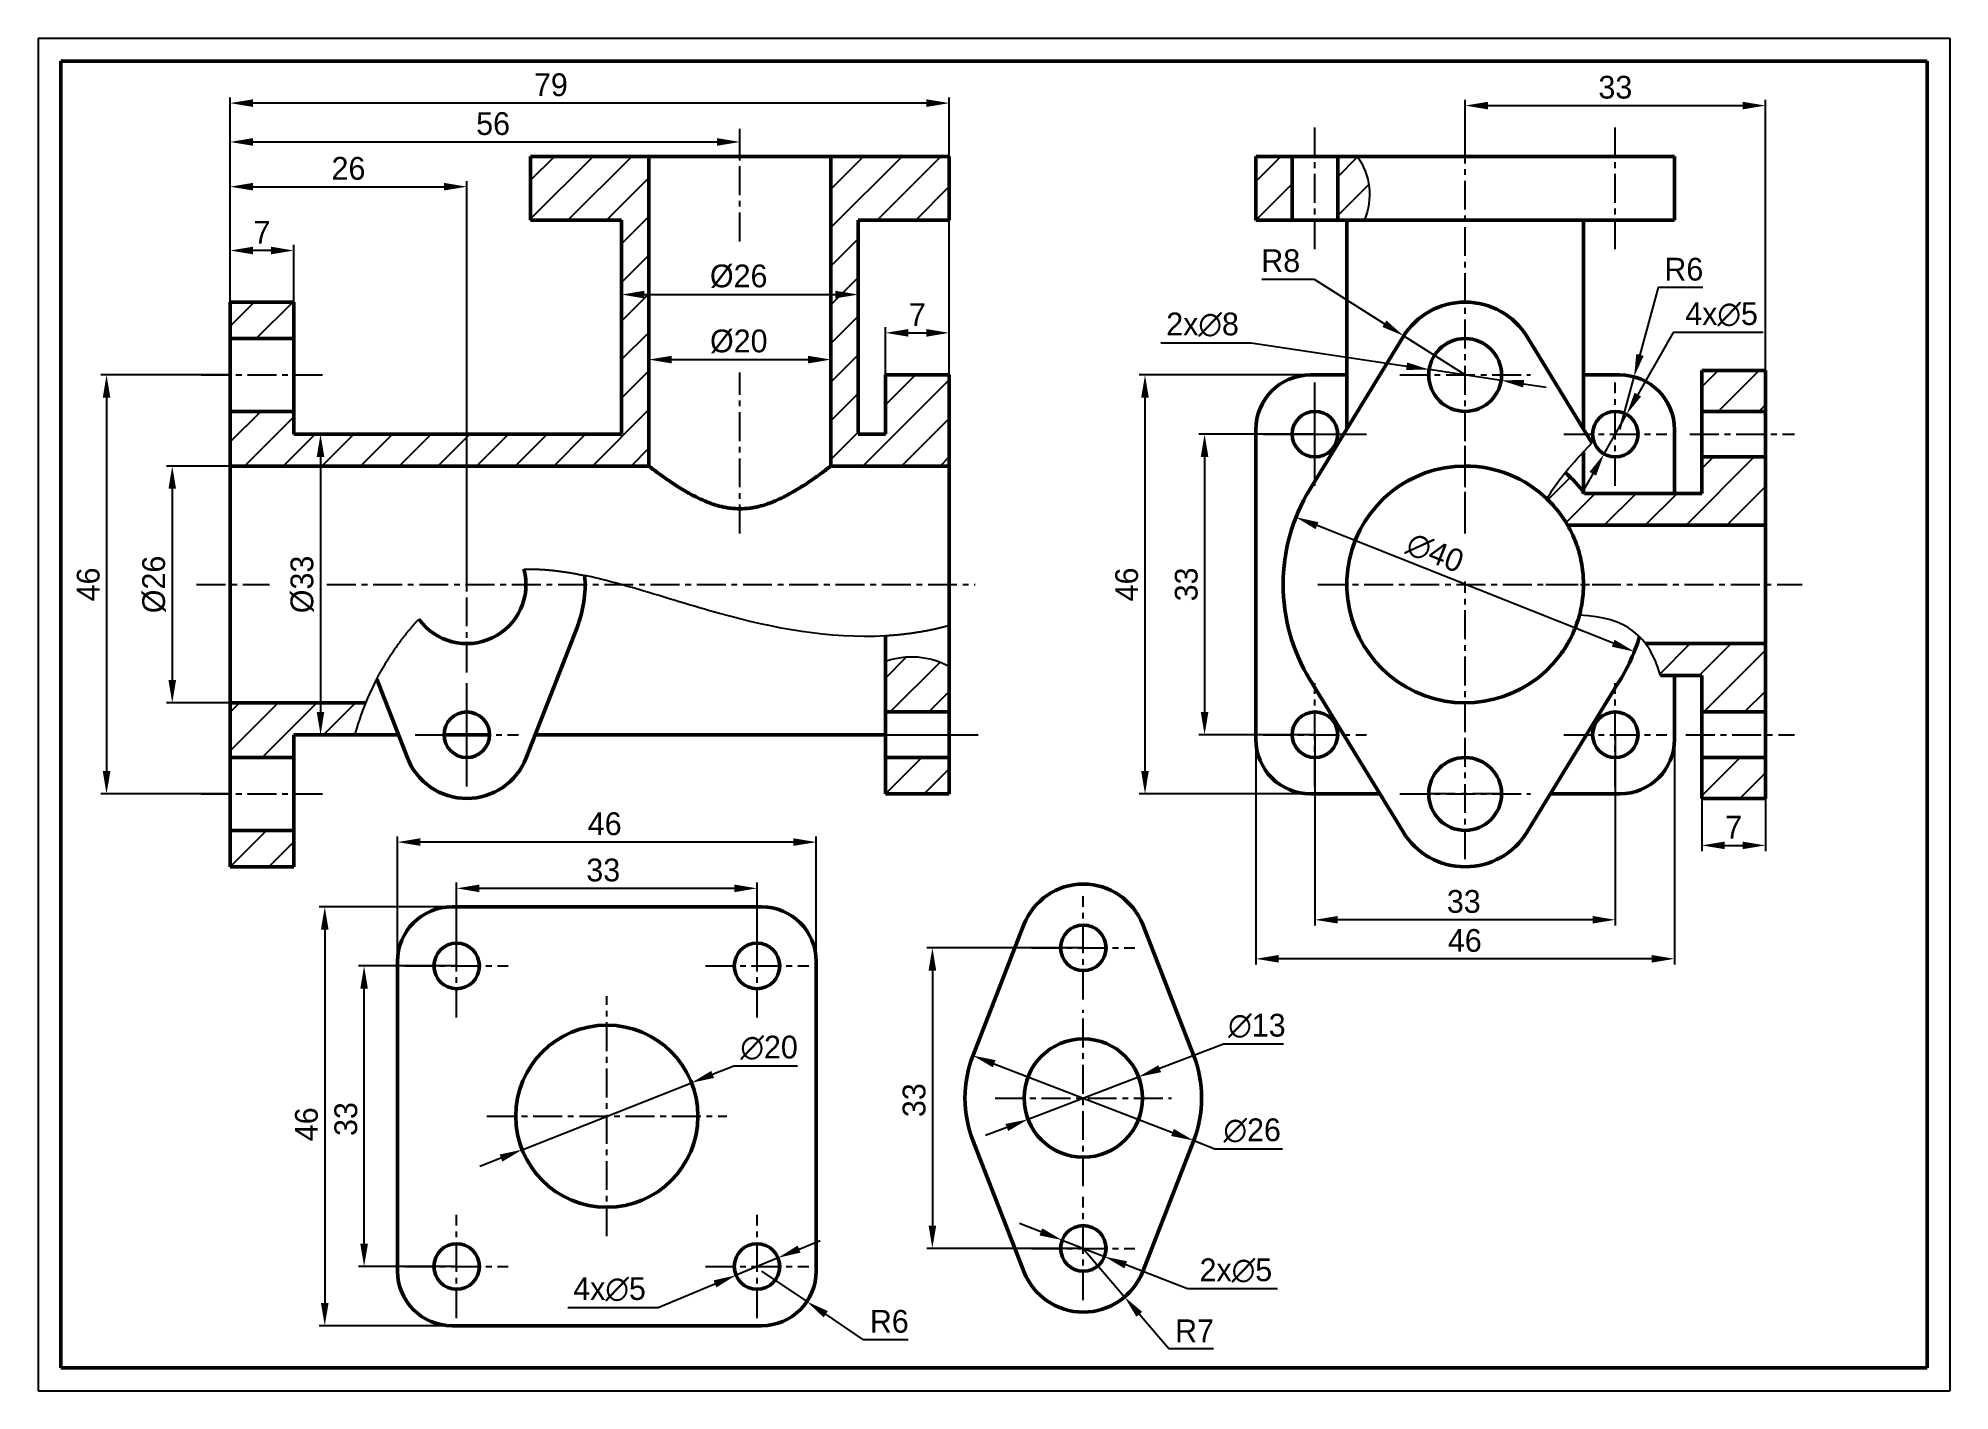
# Model space of a CAD drawing. Header units: millimetres. Extents: x 976 to 1396, y 403 to 700.
import ezdxf

# ---------------------------------------------------------------- set-up
doc = ezdxf.new("R2010")
doc.units = ezdxf.units.MM
doc.linetypes.add('CENTER', pattern=[50.8, 31.75, -6.35, 6.35, -6.35])
for name, color, linetype in [('中心线', 1, 'CENTER'), ('尺寸标注', 6, 'Continuous'), ('细实线', 7, 'Continuous')]:
    doc.layers.add(name, color=color, linetype=linetype)
doc.layers.add('粗实线', color=7, linetype='Continuous', lineweight=50)
doc.dimstyles.new('ISO-25', dxfattribs={"dimtxt": 5, "dimasz": 5, "dimexe": 1.25, "dimexo": 0, "dimgap": 1.5, "dimtad": 1, "dimtoh": 1, "dimlfac": 0.5, "dimtxsty": 'Standard', "dimcen": 2.5, "dimadec": 0, "dimazin": 0, "dimtfac": 1, "dimtmove": 0, "dimatfit": 3, "dimfxl": 0, "dimarcsym": 0})
doc.dimstyles.new('ISO-25$3', dxfattribs={"dimtxt": 5, "dimasz": 5, "dimexe": 1.25, "dimexo": 0, "dimgap": 1.5, "dimtad": 1, "dimtoh": 1, "dimlfac": 0.5, "dimtxsty": 'Standard', "dimcen": 2.5, "dimadec": 0, "dimazin": 0, "dimtfac": 1, "dimtmove": 1, "dimatfit": 2, "dimfxl": 0, "dimarcsym": 0})

msp = doc.modelspace()

# ---------------------------------------------------------------- blocks, each defined once
blk = doc.blocks.new('HATCH5')
at = {"color": 251}
for p, q in [((269.78, 266.23), (275.3, 271.75)), ((287.78, 267.25), (292.16, 271.62)), ((269.78, 257.75), (277.78, 265.74)), ((287.78, 258.77), (294.59, 265.58))]:
    blk.add_line(p, q, dxfattribs=at)
blk = doc.blocks.new('HATCH3')
at = {"color": 251}
for p, q in [((110.42, 266.49), (115.68, 271.75)), ((110.42, 258.01), (124.17, 271.75)), ((118.65, 257.75), (132.66, 271.75)), ((176.42, 264.58), (183.6, 271.75)), ((176.42, 256.1), (192.09, 271.75)), ((186.57, 257.75), (200.58, 271.75)), ((127.14, 257.75), (136.42, 267.02)), ((195.06, 257.75), (202.42, 265.11)), ((130.42, 252.55), (136.42, 258.54)), ((176.42, 247.62), (182.42, 253.61)), ((130.42, 244.07), (136.42, 250.06)), ((176.42, 239.13), (182.42, 245.13)), ((44.42, 234.48), (49.69, 239.75)), ((50.18, 231.75), (58.18, 239.75)), ((130.42, 235.59), (136.42, 241.58)), ((176.42, 230.65), (182.42, 236.65)), ((130.42, 227.11), (136.42, 233.1)), ((176.42, 222.17), (182.42, 228.17)), ((130.42, 218.62), (136.42, 224.62)), ((183.45, 203.75), (202.42, 222.7)), ((188.42, 217.2), (194.98, 223.75)), ((176.42, 213.69), (182.42, 219.69)), ((44.42, 209.04), (51.14, 215.75)), ((47.62, 203.75), (58.42, 214.54)), ((124.02, 203.75), (136.42, 216.14)), ((191.94, 203.75), (202.42, 214.22)), ((56.11, 203.75), (63.11, 210.75)), ((64.6, 203.75), (71.6, 210.75)), ((73.09, 203.75), (80.09, 210.75)), ((81.57, 203.75), (88.58, 210.75)), ((90.06, 203.75), (97.07, 210.75)), ((98.55, 203.75), (105.56, 210.75)), ((107.04, 203.75), (114.05, 210.75)), ((115.53, 203.75), (122.54, 210.75)), ((176.42, 205.21), (182.42, 211.2)), ((132.51, 203.75), (136.42, 207.66)), ((200.43, 203.75), (202.42, 205.74)), ((44.42, 149.67), (46.5, 151.75)), ((44.42, 141.19), (54.99, 151.75)), ((51.47, 139.75), (63.48, 151.75)), ((64.96, 144.75), (71.97, 151.75)), ((44.42, 115.75), (52.43, 123.75)), ((52.91, 115.75), (58.42, 121.25))]:
    blk.add_line(p, q, dxfattribs=at)
blk = doc.blocks.new('HATCH1')
at = {"color": 251}
for p, q in [((188.42, 157.19), (193.07, 161.84)), ((189.46, 149.75), (200.43, 160.71)), ((197.95, 149.75), (202.42, 154.21)), ((188.42, 131.75), (196.43, 139.75)), ((196.91, 131.75), (202.42, 137.25))]:
    blk.add_line(p, q, dxfattribs=at)
blk = doc.blocks.new('*D6')
at = {"layer": 'Defpoints', "color": 0}
for p in [(1055.26, 523.43), (1055.26, 497.23), (1147.26, 497.23)]:
    blk.add_point(p, dxfattribs=at)
at = {"layer": '尺寸标注', "color": 0, "lineweight": -2}
for p, q in [((1055.26, 497.23), (1055.26, 524.68)), ((1142.26, 523.43), (1060.26, 523.43)), ((1147.26, 497.23), (1147.26, 524.68))]:
    blk.add_line(p, q, dxfattribs=at)
at = {"layer": '尺寸标注', "color": 0}
for points in [[(1060.26, 524.27), (1060.26, 522.6), (1055.26, 523.43)], [(1142.26, 524.27), (1142.26, 522.6), (1147.26, 523.43)]]:
    blk.add_solid(points, dxfattribs=at)
at = {"layer": '尺寸标注', "color": 0, "insert": (1100.79, 527.43), "char_height": 5, "attachment_point": 5}
blk.add_mtext('46', dxfattribs=at)
blk = doc.blocks.new('*D7')
at = {"layer": 'Defpoints', "color": 0}
for p in [(1134.26, 513.28), (1068.26, 496.23), (1134.26, 496.23)]:
    blk.add_point(p, dxfattribs=at)
at = {"layer": '尺寸标注', "color": 0, "lineweight": -2}
for p, q in [((1068.26, 496.23), (1068.26, 514.53)), ((1073.26, 513.28), (1129.26, 513.28)), ((1134.26, 496.23), (1134.26, 514.53))]:
    blk.add_line(p, q, dxfattribs=at)
at = {"layer": '尺寸标注', "color": 0}
for points in [[(1073.26, 514.11), (1073.26, 512.44), (1068.26, 513.28)], [(1129.26, 514.11), (1129.26, 512.44), (1134.26, 513.28)]]:
    blk.add_solid(points, dxfattribs=at)
at = {"layer": '尺寸标注', "color": 0, "insert": (1100.47, 517.28), "char_height": 5, "attachment_point": 5}
blk.add_mtext('33', dxfattribs=at)
blk = doc.blocks.new('*D8')
at = {"layer": 'Defpoints', "color": 0}
for p in [(1047.93, 496.23), (1068.26, 496.23), (1068.26, 430.23)]:
    blk.add_point(p, dxfattribs=at)
at = {"layer": '尺寸标注', "color": 0, "lineweight": -2}
for p, q in [((1068.26, 496.23), (1046.68, 496.23)), ((1047.93, 435.23), (1047.93, 491.23)), ((1068.26, 430.23), (1046.68, 430.23))]:
    blk.add_line(p, q, dxfattribs=at)
at = {"layer": '尺寸标注', "color": 0}
for points in [[(1047.09, 491.23), (1048.76, 491.23), (1047.93, 496.23)], [(1047.09, 435.23), (1048.76, 435.23), (1047.93, 430.23)]]:
    blk.add_solid(points, dxfattribs=at)
at = {"layer": '尺寸标注', "color": 0, "insert": (1043.93, 462.61), "char_height": 5, "attachment_point": 5, "rotation": 90}
blk.add_mtext('33', dxfattribs=at)
blk = doc.blocks.new('*D9')
at = {"layer": 'Defpoints', "color": 0}
for p in [(1067.26, 509.23), (1039.28, 417.23), (1067.26, 417.23)]:
    blk.add_point(p, dxfattribs=at)
at = {"layer": '尺寸标注', "color": 0, "lineweight": -2}
for p, q in [((1067.26, 509.23), (1038.03, 509.23)), ((1039.28, 504.23), (1039.28, 422.23)), ((1067.26, 417.23), (1038.03, 417.23))]:
    blk.add_line(p, q, dxfattribs=at)
at = {"layer": '尺寸标注', "color": 0}
for points in [[(1038.44, 504.23), (1040.11, 504.23), (1039.28, 509.23)], [(1038.44, 422.23), (1040.11, 422.23), (1039.28, 417.23)]]:
    blk.add_solid(points, dxfattribs=at)
at = {"layer": '尺寸标注', "color": 0, "insert": (1035.28, 461.46), "char_height": 5, "attachment_point": 5, "rotation": 90}
blk.add_mtext('46', dxfattribs=at)
blk = doc.blocks.new('*D10')
at = {"layer": 'Defpoints', "color": 0}
for p in [(1205.95, 500.22), (1172.79, 434.22), (1205.95, 434.22)]:
    blk.add_point(p, dxfattribs=at)
at = {"layer": '尺寸标注', "color": 0, "lineweight": -2}
for p, q in [((1205.95, 500.22), (1171.54, 500.22)), ((1172.79, 495.22), (1172.79, 439.22)), ((1205.95, 434.22), (1171.54, 434.22))]:
    blk.add_line(p, q, dxfattribs=at)
at = {"layer": '尺寸标注', "color": 0}
for points in [[(1171.95, 495.22), (1173.62, 495.22), (1172.79, 500.22)], [(1171.95, 439.22), (1173.62, 439.22), (1172.79, 434.22)]]:
    blk.add_solid(points, dxfattribs=at)
at = {"layer": '尺寸标注', "color": 0, "insert": (1168.79, 466.76), "char_height": 5, "attachment_point": 5, "rotation": 90}
blk.add_mtext('33', dxfattribs=at)
blk = doc.blocks.new('*D11')
at = {"layer": 'Defpoints', "color": 0}
for p in [(1018.49, 626.01), (991.33, 534.01), (1018.49, 534.01)]:
    blk.add_point(p, dxfattribs=at)
at = {"layer": '尺寸标注', "color": 0, "lineweight": -2}
for p, q in [((1018.49, 626.01), (990.08, 626.01)), ((991.33, 621.01), (991.33, 539.01)), ((1018.49, 534.01), (990.08, 534.01))]:
    blk.add_line(p, q, dxfattribs=at)
at = {"layer": '尺寸标注', "color": 0}
for points in [[(990.5, 621.01), (992.17, 621.01), (991.33, 626.01)], [(990.5, 539.01), (992.17, 539.01), (991.33, 534.01)]]:
    blk.add_solid(points, dxfattribs=at)
at = {"layer": '尺寸标注', "color": 0, "insert": (987.33, 580.01), "char_height": 5, "attachment_point": 5, "rotation": 90}
blk.add_mtext('46', dxfattribs=at)
blk = doc.blocks.new('*D12')
at = {"layer": 'Defpoints', "color": 0}
for p in [(1256.84, 547.01), (1322.84, 547.01), (1256.84, 506.37)]:
    blk.add_point(p, dxfattribs=at)
at = {"layer": '尺寸标注', "color": 0, "lineweight": -2}
for p, q in [((1256.84, 547.01), (1256.84, 505.12)), ((1322.84, 547.01), (1322.84, 505.12)), ((1317.84, 506.37), (1261.84, 506.37))]:
    blk.add_line(p, q, dxfattribs=at)
at = {"layer": '尺寸标注', "color": 0}
for points in [[(1261.84, 507.21), (1261.84, 505.54), (1256.84, 506.37)], [(1317.84, 507.21), (1317.84, 505.54), (1322.84, 506.37)]]:
    blk.add_solid(points, dxfattribs=at)
at = {"layer": '尺寸标注', "color": 0, "insert": (1289.54, 510.37), "char_height": 5, "attachment_point": 5}
blk.add_mtext('33', dxfattribs=at)
blk = doc.blocks.new('*D13')
at = {"layer": 'Defpoints', "color": 0}
for p in [(1243.84, 546.01), (1335.84, 546.01), (1243.84, 497.8)]:
    blk.add_point(p, dxfattribs=at)
at = {"layer": '尺寸标注', "color": 0, "lineweight": -2}
for p, q in [((1243.84, 546.01), (1243.84, 496.55)), ((1335.84, 546.01), (1335.84, 496.55)), ((1330.84, 497.8), (1248.84, 497.8))]:
    blk.add_line(p, q, dxfattribs=at)
at = {"layer": '尺寸标注', "color": 0}
for points in [[(1248.84, 498.64), (1248.84, 496.97), (1243.84, 497.8)], [(1330.84, 498.64), (1330.84, 496.97), (1335.84, 497.8)]]:
    blk.add_solid(points, dxfattribs=at)
at = {"layer": '尺寸标注', "color": 0, "insert": (1289.77, 501.8), "char_height": 5, "attachment_point": 5}
blk.add_mtext('46', dxfattribs=at)
blk = doc.blocks.new('*D14')
at = {"layer": 'Defpoints', "color": 0}
for p in [(1256.84, 613.01), (1232.59, 547.01), (1256.84, 547.01)]:
    blk.add_point(p, dxfattribs=at)
at = {"layer": '尺寸标注', "color": 0, "lineweight": -2}
for p, q in [((1256.84, 613.01), (1231.34, 613.01)), ((1232.59, 608.01), (1232.59, 552.01)), ((1256.84, 547.01), (1231.34, 547.01))]:
    blk.add_line(p, q, dxfattribs=at)
at = {"layer": '尺寸标注', "color": 0}
for points in [[(1231.76, 608.01), (1233.43, 608.01), (1232.59, 613.01)], [(1231.76, 552.01), (1233.43, 552.01), (1232.59, 547.01)]]:
    blk.add_solid(points, dxfattribs=at)
at = {"layer": '尺寸标注', "color": 0, "insert": (1228.59, 580.01), "char_height": 5, "attachment_point": 5, "rotation": 90}
blk.add_mtext('33', dxfattribs=at)
blk = doc.blocks.new('*D15')
at = {"layer": 'Defpoints', "color": 0}
for p in [(1255.84, 626.01), (1219.5, 534.01), (1256.84, 534.01)]:
    blk.add_point(p, dxfattribs=at)
at = {"layer": '尺寸标注', "color": 0, "lineweight": -2}
for p, q in [((1255.84, 626.01), (1218.25, 626.01)), ((1219.5, 621.01), (1219.5, 539.01)), ((1256.84, 534.01), (1218.25, 534.01))]:
    blk.add_line(p, q, dxfattribs=at)
at = {"layer": '尺寸标注', "color": 0}
for points in [[(1218.66, 621.01), (1220.33, 621.01), (1219.5, 626.01)], [(1218.66, 539.01), (1220.33, 539.01), (1219.5, 534.01)]]:
    blk.add_solid(points, dxfattribs=at)
at = {"layer": '尺寸标注', "color": 0, "insert": (1215.5, 580.01), "char_height": 5, "attachment_point": 5, "rotation": 90}
blk.add_mtext('46', dxfattribs=at)
blk = doc.blocks.new('*D16')
at = {"layer": 'Defpoints', "color": 0}
for p in [(1205.95, 434.22), (1215.01, 423.55)]:
    blk.add_point(p, dxfattribs=at)
at = {"layer": '尺寸标注', "color": 0, "lineweight": -2}
for p, q in [((1205.95, 434.22), (1215.01, 423.55)), ((1224.72, 412.12), (1218.25, 419.74)), ((1234.55, 412.12), (1224.72, 412.12))]:
    blk.add_line(p, q, dxfattribs=at)
at = {"layer": '尺寸标注', "color": 0}
blk.add_solid([(1218.88, 420.28), (1217.61, 419.2), (1215.01, 423.55)], dxfattribs=at)
at = {"layer": '尺寸标注', "color": 0, "insert": (1230.39, 416.12), "char_height": 5, "attachment_point": 5}
blk.add_mtext('R7', dxfattribs=at)
blk = doc.blocks.new('*D19')
at = {"layer": 'Defpoints', "color": 0}
for p in [(1326.96, 625.6), (1323.84, 614.01)]:
    blk.add_point(p, dxfattribs=at)
at = {"layer": '尺寸标注', "color": 0, "lineweight": -2}
for p, q in [((1332.23, 645.21), (1328.25, 630.43)), ((1342.06, 645.21), (1332.23, 645.21)), ((1323.84, 614.01), (1326.96, 625.6))]:
    blk.add_line(p, q, dxfattribs=at)
at = {"layer": '尺寸标注', "color": 0}
blk.add_solid([(1327.45, 630.65), (1329.06, 630.21), (1326.96, 625.6)], dxfattribs=at)
at = {"layer": '尺寸标注', "color": 0, "insert": (1337.89, 649.21), "char_height": 5, "attachment_point": 5}
blk.add_mtext('R6', dxfattribs=at)
blk = doc.blocks.new('*D22')
at = {"layer": 'Defpoints', "color": 0}
for p in [(1218.08, 471.88), (1193.81, 462.56)]:
    blk.add_point(p, dxfattribs=at)
at = {"layer": '尺寸标注', "color": 0, "lineweight": -2}
for p, q in [((1236.75, 479.06), (1222.75, 473.68)), ((1249.91, 479.06), (1236.75, 479.06)), ((1193.81, 462.56), (1218.08, 471.88)), ((1189.15, 460.76), (1184.48, 458.97))]:
    blk.add_line(p, q, dxfattribs=at)
at = {"layer": '尺寸标注', "color": 0}
for points in [[(1222.45, 474.45), (1223.05, 472.9), (1218.08, 471.88)], [(1188.85, 461.54), (1189.44, 459.98), (1193.81, 462.56)]]:
    blk.add_solid(points, dxfattribs=at)
at = {"layer": '尺寸标注', "color": 0, "insert": (1244.08, 483.06), "char_height": 5, "attachment_point": 5}
blk.add_mtext('∅13', dxfattribs=at)
blk = doc.blocks.new('*D24')
at = {"layer": 'Defpoints', "color": 0}
for p in [(1119.86, 470.58), (1082.65, 455.89)]:
    blk.add_point(p, dxfattribs=at)
at = {"layer": '尺寸标注', "color": 0, "lineweight": -2}
for p, q in [((1082.65, 455.89), (1119.86, 470.58)), ((1129.16, 474.26), (1124.51, 472.42)), ((1143.16, 474.26), (1129.16, 474.26)), ((1078, 454.05), (1073.35, 452.21))]:
    blk.add_line(p, q, dxfattribs=at)
at = {"layer": '尺寸标注', "color": 0}
for points in [[(1124.2, 473.2), (1124.81, 471.65), (1119.86, 470.58)], [(1077.7, 454.82), (1078.31, 453.27), (1082.65, 455.89)]]:
    blk.add_solid(points, dxfattribs=at)
at = {"layer": '尺寸标注', "color": 0, "insert": (1136.91, 478.26), "char_height": 5, "attachment_point": 5}
blk.add_mtext('∅20', dxfattribs=at)
blk = doc.blocks.new('*D27')
at = {"layer": 'Defpoints', "color": 0}
for p in [(1018.49, 606.01), (1005.77, 554.01), (1018.49, 554.01)]:
    blk.add_point(p, dxfattribs=at)
at = {"layer": '尺寸标注', "color": 0, "lineweight": -2}
for p, q in [((1018.49, 606.01), (1004.52, 606.01)), ((1005.77, 601.01), (1005.77, 559.01)), ((1018.49, 554.01), (1004.52, 554.01))]:
    blk.add_line(p, q, dxfattribs=at)
at = {"layer": '尺寸标注', "color": 0}
for points in [[(1004.94, 601.01), (1006.6, 601.01), (1005.77, 606.01)], [(1004.94, 559.01), (1006.6, 559.01), (1005.77, 554.01)]]:
    blk.add_solid(points, dxfattribs=at)
at = {"layer": '尺寸标注', "color": 0, "insert": (1001.77, 580.01), "char_height": 5, "attachment_point": 5, "rotation": 90}
blk.add_mtext('%%c26', dxfattribs=at)
blk = doc.blocks.new('*D28')
at = {"layer": 'Defpoints', "color": 0}
for p in [(1110.49, 629.2), (1150.49, 629.39), (1150.49, 627.95)]:
    blk.add_point(p, dxfattribs=at)
at = {"layer": '尺寸标注', "color": 0, "lineweight": -2}
for p, q in [((1110.49, 629.2), (1110.49, 630.64)), ((1150.49, 627.95), (1150.49, 630.64)), ((1115.49, 629.39), (1145.49, 629.39))]:
    blk.add_line(p, q, dxfattribs=at)
at = {"layer": '尺寸标注', "color": 0}
for points in [[(1115.49, 630.22), (1115.49, 628.55), (1110.49, 629.39)], [(1145.49, 630.22), (1145.49, 628.55), (1150.49, 629.39)]]:
    blk.add_solid(points, dxfattribs=at)
at = {"layer": '尺寸标注', "color": 0, "insert": (1130.25, 633.39), "char_height": 5, "attachment_point": 5}
blk.add_mtext('%%c20', dxfattribs=at)
blk = doc.blocks.new('*D29')
at = {"layer": 'Defpoints', "color": 0}
for p in [(1104.49, 643.67), (1156.49, 643.67), (1156.49, 643.67)]:
    blk.add_point(p, dxfattribs=at)
at = {"layer": '尺寸标注', "color": 0, "lineweight": -2}
for p, q in [((1104.49, 643.67), (1104.49, 644.92)), ((1109.49, 643.67), (1151.49, 643.67)), ((1156.49, 643.67), (1156.49, 644.92))]:
    blk.add_line(p, q, dxfattribs=at)
at = {"layer": '尺寸标注', "color": 0}
for points in [[(1109.49, 644.5), (1109.49, 642.83), (1104.49, 643.67)], [(1151.49, 644.5), (1151.49, 642.83), (1156.49, 643.67)]]:
    blk.add_solid(points, dxfattribs=at)
at = {"layer": '尺寸标注', "color": 0, "insert": (1130.23, 647.67), "char_height": 5, "attachment_point": 5}
blk.add_mtext('%%c26', dxfattribs=at)
blk = doc.blocks.new('*D30')
at = {"layer": 'Defpoints', "color": 0}
for p in [(1038.35, 613.01), (1038.35, 547.01), (1038.35, 547.01)]:
    blk.add_point(p, dxfattribs=at)
at = {"layer": '尺寸标注', "color": 0, "lineweight": -2}
for p, q in [((1038.35, 613.01), (1037.1, 613.01)), ((1038.35, 608.01), (1038.35, 552.01)), ((1038.35, 547.01), (1037.1, 547.01))]:
    blk.add_line(p, q, dxfattribs=at)
at = {"layer": '尺寸标注', "color": 0}
for points in [[(1037.51, 608.01), (1039.18, 608.01), (1038.35, 613.01)], [(1037.51, 552.01), (1039.18, 552.01), (1038.35, 547.01)]]:
    blk.add_solid(points, dxfattribs=at)
at = {"layer": '尺寸标注', "color": 0, "insert": (1034.35, 580.01), "char_height": 5, "attachment_point": 5, "rotation": 90}
blk.add_mtext('%%c33', dxfattribs=at)
blk = doc.blocks.new('*D31')
at = {"layer": 'Defpoints', "color": 0}
for p in [(1018.49, 685.71), (1018.49, 642.01), (1176.49, 626.01)]:
    blk.add_point(p, dxfattribs=at)
at = {"layer": '尺寸标注', "color": 0, "lineweight": -2}
for p, q in [((1018.49, 642.01), (1018.49, 686.96)), ((1171.49, 685.71), (1023.49, 685.71)), ((1176.49, 626.01), (1176.49, 686.96))]:
    blk.add_line(p, q, dxfattribs=at)
at = {"layer": '尺寸标注', "color": 0}
for points in [[(1023.49, 686.54), (1023.49, 684.87), (1018.49, 685.71)], [(1171.49, 686.54), (1171.49, 684.87), (1176.49, 685.71)]]:
    blk.add_solid(points, dxfattribs=at)
at = {"layer": '尺寸标注', "color": 0, "insert": (1088.97, 689.71), "char_height": 5, "attachment_point": 5}
blk.add_mtext('79', dxfattribs=at)
blk = doc.blocks.new('*D33')
at = {"layer": 'Defpoints', "color": 0}
for p in [(1130.49, 677.18), (1130.49, 674.01), (1018.49, 642.01)]:
    blk.add_point(p, dxfattribs=at)
at = {"layer": '尺寸标注', "color": 0, "lineweight": -2}
for p, q in [((1018.49, 642.01), (1018.49, 678.43)), ((1023.49, 677.18), (1125.49, 677.18)), ((1130.49, 674.01), (1130.49, 678.43))]:
    blk.add_line(p, q, dxfattribs=at)
at = {"layer": '尺寸标注', "color": 0}
for points in [[(1023.49, 678.02), (1023.49, 676.35), (1018.49, 677.18)], [(1125.49, 678.02), (1125.49, 676.35), (1130.49, 677.18)]]:
    blk.add_solid(points, dxfattribs=at)
at = {"layer": '尺寸标注', "color": 0, "insert": (1076.27, 681.18), "char_height": 5, "attachment_point": 5}
blk.add_mtext('56', dxfattribs=at)
blk = doc.blocks.new('*D36')
at = {"layer": 'Defpoints', "color": 0}
for p in [(1281.93, 627.2), (1297.75, 624.83)]:
    blk.add_point(p, dxfattribs=at)
at = {"layer": '尺寸标注', "color": 0, "lineweight": -2}
for p, q in [((1222.98, 633.05), (1242.81, 633.05)), ((1242.81, 633.05), (1276.99, 627.94)), ((1297.75, 624.83), (1281.93, 627.2)), ((1302.7, 624.09), (1307.64, 623.35))]:
    blk.add_line(p, q, dxfattribs=at)
at = {"layer": '尺寸标注', "color": 0}
for points in [[(1277.11, 628.76), (1276.86, 627.11), (1281.93, 627.2)], [(1302.82, 624.91), (1302.58, 623.27), (1297.75, 624.83)]]:
    blk.add_solid(points, dxfattribs=at)
at = {"layer": '尺寸标注', "color": 0, "insert": (1232.15, 637.05), "char_height": 5, "attachment_point": 5}
blk.add_mtext('2x∅8', dxfattribs=at)
blk = doc.blocks.new('*D37')
at = {"layer": 'Defpoints', "color": 0}
for p in [(1276.33, 634.59), (1289.84, 626.01)]:
    blk.add_point(p, dxfattribs=at)
at = {"layer": '尺寸标注', "color": 0, "lineweight": -2}
for p, q in [((1245.16, 647.07), (1256.66, 647.07)), ((1256.66, 647.07), (1272.11, 637.27)), ((1289.84, 626.01), (1276.33, 634.59))]:
    blk.add_line(p, q, dxfattribs=at)
at = {"layer": '尺寸标注', "color": 0}
blk.add_solid([(1272.56, 637.97), (1271.66, 636.56), (1276.33, 634.59)], dxfattribs=at)
at = {"layer": '尺寸标注', "color": 0, "insert": (1249.33, 651.07), "char_height": 5, "attachment_point": 5}
blk.add_mtext('R8', dxfattribs=at)
blk = doc.blocks.new('*D38')
at = {"layer": 'Defpoints', "color": 0}
for p in [(1325.31, 617.36), (1320.37, 608.67)]:
    blk.add_point(p, dxfattribs=at)
at = {"layer": '尺寸标注', "color": 0, "lineweight": -2}
for p, q in [((1335.53, 635.31), (1327.79, 621.7)), ((1355.36, 635.31), (1335.53, 635.31)), ((1320.37, 608.67), (1325.31, 617.36)), ((1317.9, 604.32), (1315.42, 599.98))]:
    blk.add_line(p, q, dxfattribs=at)
at = {"layer": '尺寸标注', "color": 0}
for points in [[(1327.06, 622.12), (1328.51, 621.29), (1325.31, 617.36)], [(1317.17, 604.73), (1318.62, 603.91), (1320.37, 608.67)]]:
    blk.add_solid(points, dxfattribs=at)
at = {"layer": '尺寸标注', "color": 0, "insert": (1346.19, 639.31), "char_height": 5, "attachment_point": 5}
blk.add_mtext('4x∅5', dxfattribs=at)
blk = doc.blocks.new('*D40')
at = {"layer": 'Defpoints', "color": 0}
for p in [(1252.66, 594.76), (1327.02, 565.26)]:
    blk.add_point(p, dxfattribs=at)
at = {"layer": '尺寸标注', "color": 0, "lineweight": -2}
blk.add_line((1322.38, 567.11), (1257.31, 592.92), dxfattribs=at)
at = {"layer": '尺寸标注', "color": 0}
for points in [[(1257.62, 593.69), (1257, 592.14), (1252.66, 594.76)], [(1322.68, 567.88), (1322.07, 566.33), (1327.02, 565.26)]]:
    blk.add_solid(points, dxfattribs=at)
at = {"layer": '尺寸标注', "color": 0, "insert": (1283.22, 586.94), "char_height": 5, "attachment_point": 5, "rotation": 338.3624}
blk.add_mtext('∅40', dxfattribs=at)
blk = doc.blocks.new('*D41')
at = {"layer": 'Defpoints', "color": 0}
for p in [(1181.68, 476.56), (1230.21, 457.88)]:
    blk.add_point(p, dxfattribs=at)
at = {"layer": '尺寸标注', "color": 0, "lineweight": -2}
for p, q in [((1186.35, 474.76), (1225.55, 459.68)), ((1230.21, 457.88), (1234.88, 456.09)), ((1234.88, 456.09), (1249.71, 456.09))]:
    blk.add_line(p, q, dxfattribs=at)
at = {"layer": '尺寸标注', "color": 0}
for points in [[(1186.65, 475.54), (1186.05, 473.98), (1181.68, 476.56)], [(1225.85, 460.46), (1225.25, 458.9), (1230.21, 457.88)]]:
    blk.add_solid(points, dxfattribs=at)
at = {"layer": '尺寸标注', "color": 0, "insert": (1243.05, 460.09), "char_height": 5, "attachment_point": 5}
blk.add_mtext('∅26', dxfattribs=at)
blk = doc.blocks.new('*D42')
at = {"layer": 'Defpoints', "color": 0}
for p in [(1355.84, 685.17), (1289.84, 674.01), (1355.84, 627.01)]:
    blk.add_point(p, dxfattribs=at)
at = {"layer": '尺寸标注', "color": 0, "lineweight": -2}
for p, q in [((1289.84, 674.01), (1289.84, 686.42)), ((1294.84, 685.17), (1350.84, 685.17)), ((1355.84, 627.01), (1355.84, 686.42))]:
    blk.add_line(p, q, dxfattribs=at)
at = {"layer": '尺寸标注', "color": 0}
for points in [[(1294.84, 686), (1294.84, 684.34), (1289.84, 685.17)], [(1350.84, 686), (1350.84, 684.34), (1355.84, 685.17)]]:
    blk.add_solid(points, dxfattribs=at)
at = {"layer": '尺寸标注', "color": 0, "insert": (1322.84, 689.17), "char_height": 5, "attachment_point": 5}
blk.add_mtext('33', dxfattribs=at)
blk = doc.blocks.new('*D43')
at = {"layer": 'Defpoints', "color": 0}
for p in [(1341.84, 533.01), (1355.84, 533.01), (1355.84, 522.71)]:
    blk.add_point(p, dxfattribs=at)
at = {"layer": '尺寸标注', "color": 0, "lineweight": -2}
for p, q in [((1341.84, 533.01), (1341.84, 521.46)), ((1355.84, 533.01), (1355.84, 521.46)), ((1346.84, 522.71), (1350.84, 522.71))]:
    blk.add_line(p, q, dxfattribs=at)
at = {"layer": '尺寸标注', "color": 0}
for points in [[(1346.84, 523.54), (1346.84, 521.88), (1341.84, 522.71)], [(1350.84, 523.54), (1350.84, 521.88), (1355.84, 522.71)]]:
    blk.add_solid(points, dxfattribs=at)
at = {"layer": '尺寸标注', "color": 0, "insert": (1348.84, 526.71), "char_height": 5, "attachment_point": 5}
blk.add_mtext('7', dxfattribs=at)
blk = doc.blocks.new('*D44')
at = {"layer": 'Defpoints', "color": 0}
for p in [(1070.49, 667.35), (1018.49, 642.01), (1070.49, 580.01)]:
    blk.add_point(p, dxfattribs=at)
at = {"layer": '尺寸标注', "color": 0, "lineweight": -2}
for p, q in [((1018.49, 642.01), (1018.49, 668.6)), ((1070.49, 580.01), (1070.49, 668.6)), ((1023.49, 667.35), (1065.49, 667.35))]:
    blk.add_line(p, q, dxfattribs=at)
at = {"layer": '尺寸标注', "color": 0}
for points in [[(1023.49, 668.19), (1023.49, 666.52), (1018.49, 667.35)], [(1065.49, 668.19), (1065.49, 666.52), (1070.49, 667.35)]]:
    blk.add_solid(points, dxfattribs=at)
at = {"layer": '尺寸标注', "color": 0, "insert": (1044.49, 671.35), "char_height": 5, "attachment_point": 5}
blk.add_mtext('26', dxfattribs=at)
blk = doc.blocks.new('*D45')
at = {"layer": 'Defpoints', "color": 0}
for p in [(1018.49, 653.34), (1018.49, 642.01), (1032.49, 642.01)]:
    blk.add_point(p, dxfattribs=at)
at = {"layer": '尺寸标注', "color": 0, "lineweight": -2}
for p, q in [((1018.49, 642.01), (1018.49, 654.59)), ((1027.49, 653.34), (1023.49, 653.34)), ((1032.49, 642.01), (1032.49, 654.59))]:
    blk.add_line(p, q, dxfattribs=at)
at = {"layer": '尺寸标注', "color": 0}
for points in [[(1023.49, 654.17), (1023.49, 652.51), (1018.49, 653.34)], [(1027.49, 654.17), (1027.49, 652.51), (1032.49, 653.34)]]:
    blk.add_solid(points, dxfattribs=at)
at = {"layer": '尺寸标注', "color": 0, "insert": (1025.49, 657.34), "char_height": 5, "attachment_point": 5}
blk.add_mtext('7', dxfattribs=at)
blk = doc.blocks.new('*D46')
at = {"layer": 'Defpoints', "color": 0}
for p in [(1176.49, 635.26), (1162.49, 626.01), (1176.49, 626.01)]:
    blk.add_point(p, dxfattribs=at)
at = {"layer": '尺寸标注', "color": 0, "lineweight": -2}
for p, q in [((1162.49, 626.01), (1162.49, 636.51)), ((1167.49, 635.26), (1171.49, 635.26)), ((1176.49, 626.01), (1176.49, 636.51))]:
    blk.add_line(p, q, dxfattribs=at)
at = {"layer": '尺寸标注', "color": 0}
for points in [[(1167.49, 636.09), (1167.49, 634.42), (1162.49, 635.26)], [(1171.49, 636.09), (1171.49, 634.42), (1176.49, 635.26)]]:
    blk.add_solid(points, dxfattribs=at)
at = {"layer": '尺寸标注', "color": 0, "insert": (1169.49, 639.26), "char_height": 5, "attachment_point": 5}
blk.add_mtext('7', dxfattribs=at)
blk = doc.blocks.new('*D47')
at = {"layer": 'Defpoints', "color": 0}
for p in [(1135.26, 429.23), (1145.21, 422.54)]:
    blk.add_point(p, dxfattribs=at)
at = {"layer": '尺寸标注', "color": 0, "lineweight": -2}
for p, q in [((1135.26, 429.23), (1145.21, 422.54)), ((1157.66, 414.16), (1149.36, 419.74)), ((1167.49, 414.16), (1157.66, 414.16))]:
    blk.add_line(p, q, dxfattribs=at)
at = {"layer": '尺寸标注', "color": 0}
blk.add_solid([(1149.82, 420.44), (1148.89, 419.05), (1145.21, 422.54)], dxfattribs=at)
at = {"layer": '尺寸标注', "color": 0, "insert": (1163.32, 418.16), "char_height": 5, "attachment_point": 5}
blk.add_mtext('R6', dxfattribs=at)
blk = doc.blocks.new('*D48')
at = {"layer": 'Defpoints', "color": 0}
for p in [(1138.88, 432.15), (1129.64, 428.32)]:
    blk.add_point(p, dxfattribs=at)
at = {"layer": '尺寸标注', "color": 0, "lineweight": -2}
for p, q in [((1143.49, 434.06), (1148.11, 435.97)), ((1138.88, 432.15), (1129.64, 428.32)), ((1112.51, 421.23), (1125.02, 426.41)), ((1092.68, 421.23), (1112.51, 421.23))]:
    blk.add_line(p, q, dxfattribs=at)
at = {"layer": '尺寸标注', "color": 0}
for points in [[(1143.18, 434.83), (1143.81, 433.29), (1138.88, 432.15)], [(1124.7, 427.18), (1125.34, 425.64), (1129.64, 428.32)]]:
    blk.add_solid(points, dxfattribs=at)
at = {"layer": '尺寸标注', "color": 0, "insert": (1101.85, 425.23), "char_height": 5, "attachment_point": 5}
blk.add_mtext('4x∅5', dxfattribs=at)
blk = doc.blocks.new('*D49')
at = {"layer": 'Defpoints', "color": 0}
for p in [(1201.29, 436.03), (1210.61, 432.41)]:
    blk.add_point(p, dxfattribs=at)
at = {"layer": '尺寸标注', "color": 0, "lineweight": -2}
for p, q in [((1196.63, 437.84), (1191.96, 439.65)), ((1201.29, 436.03), (1210.61, 432.41)), ((1228.81, 425.35), (1215.27, 430.6)), ((1248.64, 425.35), (1228.81, 425.35))]:
    blk.add_line(p, q, dxfattribs=at)
at = {"layer": '尺寸标注', "color": 0}
for points in [[(1196.93, 438.61), (1196.32, 437.06), (1201.29, 436.03)], [(1215.57, 431.38), (1214.97, 429.82), (1210.61, 432.41)]]:
    blk.add_solid(points, dxfattribs=at)
at = {"layer": '尺寸标注', "color": 0, "insert": (1239.47, 429.35), "char_height": 5, "attachment_point": 5}
blk.add_mtext('2x∅5', dxfattribs=at)

# ---------------------------------------------------------------- dimensions: what is measured, and where the dimension line sits
at = {"layer": '尺寸标注'}
for base, p1, p2, picture, middle in [((1018.486, 685.705), (1176.486, 626.013), (1018.486, 642.013), '*D31', (1088.973, 685.705)), ((1355.842, 685.17), (1289.842, 674.013), (1355.842, 627.013), '*D42', (1322.842, 685.17)), ((1130.486, 677.183), (1018.486, 642.013), (1130.486, 674.013), '*D33', (1076.273, 677.183)), ((1243.842, 497.802), (1335.842, 546.013), (1243.842, 546.013), '*D13', (1289.774, 497.802)), ((1256.842, 506.375), (1322.842, 547.013), (1256.842, 547.013), '*D12', (1289.542, 506.375)), ((1055.256, 523.434), (1147.256, 497.235), (1055.256, 497.235), '*D6', (1100.788, 523.434)), ((1134.256, 513.278), (1068.256, 496.235), (1134.256, 496.235), '*D7', (1100.47, 513.278))]:
    dim = msp.add_linear_dim(base=base, p1=p1, p2=p2, dimstyle='ISO-25', dxfattribs=at)
    dim.commit()
    dim.dimension.update_dxf_attribs({"geometry": picture, "text_midpoint": middle, "dimtype": 160})
for base, p1, p2, picture, middle in [((1070.486, 667.353), (1018.486, 642.013), (1070.486, 580.013), '*D44', (1044.486, 671.353)), ((1018.486, 653.34), (1032.486, 642.013), (1018.486, 642.013), '*D45', (1025.486, 657.34)), ((1176.486, 635.257), (1162.486, 626.013), (1176.486, 626.013), '*D46', (1169.486, 639.257)), ((1355.842, 522.711), (1341.842, 533.013), (1355.842, 533.013), '*D43', (1348.842, 526.711))]:
    dim = msp.add_linear_dim(base=base, p1=p1, p2=p2, dimstyle='ISO-25', dxfattribs=at)
    dim.commit()
    dim.dimension.update_dxf_attribs({"geometry": picture, "text_midpoint": middle})
for center, mpoint, picture, middle in [((1289.842, 626.013), (1276.333, 634.586), '*D37', (1249.329, 647.07)), ((1323.842, 614.013), (1326.956, 625.602), '*D19', (1337.892, 645.21))]:
    dim = msp.add_radius_dim(center=center, mpoint=mpoint, dimstyle='ISO-25', dxfattribs=at)
    dim.commit()
    dim.dimension.update_dxf_attribs({"geometry": picture, "text_midpoint": middle, "dimtype": 164})
for base, p1, p2, picture, middle in [((1156.486, 643.666), (1104.486, 643.666), (1156.486, 643.666), '*D29', (1130.226, 643.666)), ((1150.486, 629.388), (1110.486, 629.196), (1150.486, 627.946), '*D28', (1130.251, 629.388))]:
    dim = msp.add_linear_dim(base=base, p1=p1, p2=p2, text='%%c<>', dimstyle='ISO-25', dxfattribs=at)
    dim.commit()
    dim.dimension.update_dxf_attribs({"geometry": picture, "text_midpoint": middle, "dimtype": 160})
for p1, p2, text, picture, middle in [((1297.754, 624.829), (1281.93, 627.197), '2x<>', '*D36', (1242.814, 633.049)), ((1320.369, 608.667), (1325.315, 617.359), '4x<>', '*D38', (1335.528, 635.31)), ((1201.287, 436.028), (1210.609, 432.41), '2x<>', '*D49', (1228.806, 425.348)), ((1138.875, 432.148), (1129.636, 428.322), '4x<>', '*D48', (1112.513, 421.23))]:
    dim = msp.add_diameter_dim_2p(p1=p1, p2=p2, text=text, dimstyle='ISO-25$3', dxfattribs=at)
    dim.commit()
    dim.dimension.update_dxf_attribs({"geometry": picture, "text_midpoint": middle, "dimtype": 163})
for base, p1, p2, picture, middle in [((991.333, 534.013), (1018.486, 626.013), (1018.486, 534.013), '*D11', (991.333, 580.013)), ((1219.496, 534.013), (1255.842, 626.013), (1256.842, 534.013), '*D15', (1219.496, 580.013)), ((1232.592, 547.013), (1256.842, 613.013), (1256.842, 547.013), '*D14', (1232.592, 580.013)), ((1039.276, 417.235), (1067.256, 509.235), (1067.256, 417.235), '*D9', (1039.276, 461.456)), ((1172.785, 434.219), (1205.948, 500.219), (1205.948, 434.219), '*D10', (1172.785, 466.763)), ((1047.927, 496.235), (1068.256, 430.235), (1068.256, 496.235), '*D8', (1047.927, 462.609))]:
    dim = msp.add_linear_dim(base=base, p1=p1, p2=p2, angle=90, dimstyle='ISO-25', dxfattribs=at)
    dim.commit()
    dim.dimension.update_dxf_attribs({"geometry": picture, "text_midpoint": middle, "dimtype": 160})
for base, p1, p2, picture, middle in [((1038.347, 547.013), (1038.347, 613.013), (1038.347, 547.013), '*D30', (1034.347, 580.013)), ((1005.769, 554.013), (1018.486, 606.013), (1018.486, 554.013), '*D27', (1001.769, 580.013))]:
    dim = msp.add_linear_dim(base=base, p1=p1, p2=p2, angle=90, text='%%c<>', dimstyle='ISO-25', dxfattribs=at)
    dim.commit()
    dim.dimension.update_dxf_attribs({"geometry": picture, "text_midpoint": middle})
for p1, p2, picture, middle in [((1327.023, 565.263), (1252.661, 594.762), '*D40', (1281.742, 583.226)), ((1181.682, 476.556), (1230.214, 457.882), '*D41', (1243.047, 456.086))]:
    dim = msp.add_diameter_dim_2p(p1=p1, p2=p2, dimstyle='ISO-25$3', override={"dimtmove": 0}, dxfattribs=at)
    dim.commit()
    dim.dimension.update_dxf_attribs({"geometry": picture, "text_midpoint": middle, "dimtype": 163})
dim = msp.add_diameter_dim_2p(p1=(1193.813, 462.556), p2=(1218.083, 471.883), dimstyle='ISO-25$3', dxfattribs=at)
dim.commit()
dim.dimension.update_dxf_attribs({"geometry": '*D22', "text_midpoint": (1236.747, 479.055), "dimtype": 163})
dim = msp.add_diameter_dim_2p(p1=(1082.655, 455.886), p2=(1119.856, 470.584), dimstyle='ISO-25$3', dxfattribs=at)
dim.commit()
dim.dimension.update_dxf_attribs({"geometry": '*D24', "text_midpoint": (1136.907, 478.258)})
for center, mpoint, picture, middle in [((1205.948, 434.219), (1215.011, 423.548), '*D16', (1230.387, 416.115)), ((1135.256, 429.235), (1145.211, 422.535), '*D47', (1163.323, 418.161))]:
    dim = msp.add_radius_dim(center=center, mpoint=mpoint, dimstyle='ISO-25', dxfattribs=at)
    dim.commit()
    dim.dimension.update_dxf_attribs({"geometry": picture, "text_midpoint": middle})

# ---------------------------------------------------------------- hatches: boundary and pattern name
at = {"layer": '细实线'}
h = msp.add_hatch(dxfattribs=at)
h.set_pattern_fill('ANSI31', color=256, scale=2, style=0)
edge = h.paths.add_edge_path()
edge.add_arc((1289.842, 580.013), 33, 37.3052, 48.16023)
edge.add_spline(control_points=[(1311.855, 604.598), (1310.177, 602.522), (1308.862, 600.624), (1307.817, 598.798)], knot_values=[0, 0, 0, 0, 0.5122537, 0.5122537, 0.5122537, 0.5122537], degree=3, periodic=0)
edge.add_arc((1289.842, 580.013), 26, 30, 46.26229, ccw=False)
edge.add_line((1312.359, 593.013), (1355.842, 593.013))
edge.add_line((1355.842, 593.013), (1355.842, 608.013))
edge.add_line((1355.842, 608.013), (1341.842, 608.013))
edge.add_line((1341.842, 608.013), (1341.842, 600.013))
edge.add_line((1341.842, 600.013), (1316.091, 600.013))
h.paths.add_polyline_path([(1341.842, 627.013), (1341.842, 618.013), (1355.842, 618.013), (1355.842, 627.013)])
edge = h.paths.add_edge_path()
edge.add_spline(control_points=[(1329.498, 567.013), (1330.906, 565.127), (1331.95, 562.8), (1332.738, 560.013)], knot_values=[0.0394548, 0.0394548, 0.0394548, 0.0394548, 0.3340134, 0.3340134, 0.3340134, 0.3340134], degree=3, periodic=0)
edge.add_line((1332.738, 560.013), (1341.842, 560.013))
edge.add_line((1341.842, 560.013), (1341.842, 552.013))
edge.add_line((1341.842, 552.013), (1355.842, 552.013))
edge.add_line((1355.842, 552.013), (1355.842, 567.013))
edge.add_line((1355.842, 567.013), (1329.498, 567.013))
h.paths.add_polyline_path([(1355.842, 533.013), (1355.842, 542.013), (1341.842, 542.013), (1341.842, 533.013)])

# ---------------------------------------------------------------- linework, layer by layer
at = {"layer": '中心线', "linetype": 'CENTER', "ltscale": 0.2}
for p, q in [((1289.842, 591.191), (1289.842, 681.991)), ((1130.486, 655.354), (1130.486, 680.089)), ((1256.842, 653.663), (1256.842, 680.363)), ((1322.842, 653.663), (1322.842, 680.363)), ((1012.136, 626.013), (1038.836, 626.013)), ((1130.486, 591.191), (1130.486, 626.534)), ((1275.492, 626.013), (1304.192, 626.013)), ((1322.842, 601.663), (1322.842, 624.363)), ((1289.842, 593.971), (1289.842, 612.363)), ((1311.492, 613.013), (1334.192, 613.013)), ((1339.244, 613.013), (1362.192, 613.013)), ((1070.486, 560.663), (1070.486, 599.363)), ((1011.11, 580.013), (1027.136, 580.013)), ((1039.752, 580.013), (1182.19, 580.013)), ((1257.492, 580.013), (1322.192, 580.013)), ((1289.842, 547.663), (1289.842, 580.632)), ((1307.566, 580.013), (1363.889, 580.013)), ((1256.842, 535.663), (1256.842, 558.363)), ((1322.842, 535.663), (1322.842, 558.363)), ((1059.136, 547.013), (1081.836, 547.013)), ((1245.492, 547.013), (1268.192, 547.013)), ((1289.842, 519.663), (1289.842, 548.363)), ((1311.492, 547.013), (1334.192, 547.013)), ((1338.356, 547.013), (1362.192, 547.013)), ((1012.136, 534.013), (1038.836, 534.013)), ((1275.492, 534.013), (1304.192, 534.013)), ((1297.841, 534.013), (1281.842, 534.013)), ((1205.948, 488.869), (1205.948, 511.569)), ((1068.256, 484.885), (1068.256, 507.585)), ((1134.256, 484.885), (1134.256, 507.585)), ((1194.598, 500.219), (1217.298, 500.219)), ((1056.906, 496.235), (1079.606, 496.235)), ((1122.906, 496.235), (1145.606, 496.235)), ((1101.256, 436.885), (1101.256, 489.585)), ((1205.948, 447.869), (1205.948, 486.569)), ((1186.598, 467.219), (1225.298, 467.219)), ((1074.906, 463.235), (1127.606, 463.235)), ((1205.948, 422.869), (1205.948, 445.569)), ((1068.256, 418.885), (1068.256, 441.585)), ((1134.256, 418.885), (1134.256, 441.585)), ((1194.598, 434.219), (1217.298, 434.219)), ((1056.906, 430.235), (1079.606, 430.235)), ((1122.906, 430.235), (1145.606, 430.235))]:
    msp.add_line(p, q, dxfattribs=at)
at = {"layer": '中心线', "linetype": 'CENTER', "ltscale": 3.814286}
for p, q in [((1256.842, 601.663), (1256.842, 624.363)), ((1245.492, 613.013), (1268.192, 613.013)), ((1156.136, 547.013), (1182.836, 547.013))]:
    msp.add_line(p, q, dxfattribs=at)
at = {"layer": '中心线', "linetype": 'CENTER', "ltscale": 7.566667}
msp.add_line((1070.486, 535.663), (1070.486, 558.363), dxfattribs=at)
at = {"layer": '粗实线'}
for p, q in [((981.324, 694.952), (1391.324, 694.952)), ((981.324, 694.952), (981.324, 407.952)), ((1391.324, 694.952), (1391.324, 407.952)), ((1084.486, 674.013), (1084.486, 660.013)), ((1110.486, 674.013), (1084.486, 674.013)), ((1110.486, 674.013), (1150.486, 674.013)), ((1110.486, 674.013), (1110.486, 606.013)), ((1150.486, 606.013), (1150.486, 674.013)), ((1176.486, 674.013), (1150.486, 674.013)), ((1176.486, 660.013), (1176.486, 674.013)), ((1243.842, 660.013), (1243.842, 674.013)), ((1243.842, 674.013), (1251.842, 674.013)), ((1251.842, 660.013), (1251.842, 674.013)), ((1251.842, 674.013), (1261.842, 674.013)), ((1261.842, 674.013), (1261.842, 660.013)), ((1261.842, 674.013), (1266.127, 674.013)), ((1323.842, 674.013), (1266.128, 674.013)), ((1323.842, 674.013), (1335.842, 674.013)), ((1335.842, 674.013), (1335.842, 660.013)), ((1084.486, 660.013), (1104.486, 660.013)), ((1104.486, 660.013), (1104.486, 613.013)), ((1156.486, 660.013), (1176.486, 660.013)), ((1156.486, 613.013), (1156.486, 660.013)), ((1251.842, 660.013), (1243.842, 660.013)), ((1251.842, 660.013), (1261.842, 660.013)), ((1267.67, 660.013), (1261.842, 660.013)), ((1263.842, 660.013), (1263.842, 614.167)), ((1323.842, 660.013), (1267.671, 660.013)), ((1315.842, 614.167), (1315.842, 660.013)), ((1335.842, 660.013), (1323.842, 660.013)), ((1018.486, 642.013), (1032.486, 642.013)), ((1018.486, 642.013), (1018.486, 634.013)), ((1032.486, 642.013), (1032.486, 634.013)), ((1276.192, 634.361), (1255.718, 600.882)), ((1317.714, 611.106), (1303.492, 634.361)), ((1018.486, 618.013), (1018.486, 634.013)), ((1032.486, 634.013), (1018.486, 634.013)), ((1032.486, 634.013), (1032.486, 618.013)), ((1162.486, 626.013), (1162.486, 613.013)), ((1176.486, 626.013), (1162.486, 626.013)), ((1176.486, 606.013), (1176.486, 626.013)), ((1255.842, 626.013), (1263.843, 626.013)), ((1315.841, 626.013), (1323.842, 626.013)), ((1355.842, 627.013), (1341.842, 627.013)), ((1341.842, 627.013), (1341.842, 618.013)), ((1355.842, 627.013), (1355.842, 618.013)), ((1018.486, 618.013), (1018.486, 606.013)), ((1018.486, 618.013), (1032.486, 618.013)), ((1032.486, 618.013), (1032.486, 613.013)), ((1355.842, 618.013), (1341.842, 618.013)), ((1341.842, 618.013), (1341.842, 608.013)), ((1355.842, 618.013), (1355.842, 608.013)), ((1243.842, 546.013), (1243.842, 614.013)), ((1335.842, 614.013), (1335.842, 600.012)), ((1104.486, 613.013), (1032.486, 613.013)), ((1162.486, 613.013), (1156.486, 613.013)), ((1315.842, 600.355), (1315.842, 609.15)), ((1018.486, 606.013), (1018.486, 554.013)), ((1110.486, 606.013), (1018.486, 606.013)), ((1176.486, 606.013), (1150.486, 606.013)), ((1176.486, 606.013), (1176.486, 570.956)), ((1341.842, 608.013), (1341.842, 600.013)), ((1341.842, 608.013), (1355.842, 608.013)), ((1355.842, 608.013), (1355.842, 593.013)), ((1341.842, 600.013), (1316.091, 600.013)), ((1355.842, 593.013), (1312.359, 593.013)), ((1355.842, 593.013), (1355.842, 567.013)), ((1094.707, 570.558), (1083.528, 541.922)), ((1162.486, 568.712), (1162.486, 563.146)), ((1176.486, 562.049), (1176.486, 570.972)), ((1329.498, 567.013), (1355.842, 567.013)), ((1355.842, 567.013), (1355.842, 552.013)), ((1162.486, 552.013), (1162.486, 563.145)), ((1057.445, 541.922), (1050.688, 559.231)), ((1176.486, 562.049), (1176.486, 552.013)), ((1255.718, 559.143), (1276.192, 525.665)), ((1332.738, 560.013), (1341.842, 560.013)), ((1335.842, 560.013), (1335.842, 546.013)), ((1341.842, 560.013), (1341.842, 552.013)), ((1303.492, 525.665), (1322.842, 557.305)), ((1018.486, 554.013), (1048.259, 554.013)), ((1018.486, 554.013), (1018.486, 542.013)), ((1162.486, 552.013), (1162.486, 542.013)), ((1162.486, 552.013), (1176.486, 552.013)), ((1176.486, 552.013), (1176.486, 542.013)), ((1355.842, 552.013), (1341.842, 552.013)), ((1341.842, 552.013), (1341.842, 542.013)), ((1355.842, 552.013), (1355.842, 542.013)), ((1032.486, 547.013), (1032.486, 542.013)), ((1032.486, 547.013), (1045.867, 547.013)), ((1045.867, 547.013), (1055.459, 547.013)), ((1065.488, 547.013), (1075.488, 547.013)), ((1085.516, 547.013), (1162.486, 547.013)), ((1018.486, 526.013), (1018.486, 542.013)), ((1032.486, 542.013), (1018.486, 542.013)), ((1032.486, 542.013), (1032.486, 526.013)), ((1162.486, 534.013), (1162.486, 542.013)), ((1176.486, 542.013), (1162.486, 542.013)), ((1176.486, 542.013), (1176.486, 534.013)), ((1341.842, 542.013), (1341.842, 533.013)), ((1341.842, 542.013), (1355.842, 542.013)), ((1355.842, 542.013), (1355.842, 533.013)), ((1176.486, 534.013), (1162.486, 534.013)), ((1271.088, 534.013), (1255.842, 534.013)), ((1323.842, 534.013), (1308.596, 534.013)), ((1341.842, 533.013), (1355.842, 533.013)), ((1018.486, 526.013), (1018.486, 518.013)), ((1018.486, 526.013), (1032.486, 526.013)), ((1032.486, 526.013), (1032.486, 518.013)), ((1032.486, 518.013), (1018.486, 518.013)), ((1067.256, 509.235), (1135.256, 509.235)), ((1181.728, 476.674), (1192.906, 505.31)), ((1218.99, 505.31), (1230.168, 476.674)), ((1055.256, 429.235), (1055.256, 497.235)), ((1147.256, 429.235), (1147.256, 497.235)), ((1192.906, 429.128), (1181.728, 457.765)), ((1230.168, 457.765), (1218.99, 429.128)), ((1067.256, 417.235), (1135.256, 417.235)), ((981.324, 407.952), (1391.324, 407.952))]:
    msp.add_line(p, q, dxfattribs=at)
at = {"layer": '粗实线', "linetype": 'CENTER', "ltscale": 7.566667}
msp.add_line((1059.136, 613.013), (1081.836, 613.013), dxfattribs=at)
at = {"layer": '粗实线', "extrusion": (0, 0, -1)}
for centre, radius in [((-1289.842, 626.013), 8), ((-1070.486, 547.013), 5), ((-1289.842, 534.013), 8), ((-1205.948, 500.219), 5), ((-1068.256, 496.235), 5), ((-1134.256, 496.235), 5), ((-1101.256, 463.235), 20), ((-1205.948, 467.219), 13), ((-1205.948, 434.219), 5), ((-1068.256, 430.235), 5), ((-1134.256, 430.235), 5)]:
    msp.add_circle(centre, radius, dxfattribs=at)
at = {"layer": '粗实线'}
for centre in [(1256.842, 613.013), (1322.842, 613.013), (1256.842, 547.013), (1322.842, 547.013)]:
    msp.add_circle(centre, 5, dxfattribs=at)
for centre, radius, start, end in [((1289.842, 626.013), 16, 31.44898, 148.55102), ((1255.842, 614.013), 12, 90, 180), ((1323.842, 614.013), 12, 0, 90), ((1289.842, 580.013), 26, 90, 322.8525), ((1289.842, 580.013), 26, 46.26, 90), ((1289.842, 580.013), 40, 148.55102, 211.44898), ((1289.842, 580.013), 33, 37.3052, 48.16023), ((1289.842, 580.013), 26, 30, 46.26229), ((1289.842, 580.013), 26, 322.85691, 330), ((1289.842, 580.013), 40, 325.58849, 343.35561), ((1255.842, 546.013), 12, 180, 270), ((1323.842, 546.013), 12, 270, 0), ((1289.842, 534.013), 16, 211.44898, 328.55102), ((1067.256, 497.235), 12, 90, 180), ((1135.256, 497.235), 12, 0, 90), ((1067.256, 429.235), 12, 180, 270), ((1135.256, 429.235), 12, 270, 0)]:
    msp.add_arc(centre, radius, start, end, dxfattribs=at)
at = {"layer": '粗实线', "extrusion": (0, 0, -1)}
for centre, radius, start, end in [((-1070.486, 580.013), 13, 165.08812, 324.14063), ((-1070.486, 580.013), 26, 175.68928, 201.32369), ((-1070.486, 547.013), 14, 201.32369, 338.67631), ((-1205.948, 500.219), 14, 21.32369, 158.67631), ((-1205.948, 467.219), 26, 338.67631, 21.32369), ((-1205.948, 467.219), 26, 158.67631, 201.32369), ((-1205.948, 434.219), 14, 201.32369, 338.67631)]:
    msp.add_arc(centre, radius, start, end, dxfattribs=at)
at = {"layer": '粗实线'}
for points, knots in [([(1150.488, 606.014), (1150.485, 606.011), (1150.343, 605.902), (1149.998, 605.639), (1149.92, 605.58), (1149.748, 605.449), (1149.654, 605.378), (1149.347, 605.147), (1149.114, 604.972), (1148.593, 604.585), (1148.305, 604.374), (1147.833, 604.031), (1147.669, 603.913), (1147.329, 603.67), (1147.152, 603.544), (1146.243, 602.904), (1145.434, 602.351), (1144.321, 601.632), (1144.094, 601.487), (1143.627, 601.194), (1143.389, 601.047), (1142.663, 600.607), (1142.164, 600.315), (1141.132, 599.739), (1140.599, 599.456), (1139.498, 598.907), (1138.929, 598.641), (1138.043, 598.262), (1137.742, 598.139), (1137.13, 597.903), (1136.821, 597.79), (1135.882, 597.471), (1135.243, 597.282), (1134.26, 597.046), (1133.928, 596.976), (1133.255, 596.852), (1132.913, 596.799), (1131.886, 596.671), (1130.518, 596.584), (1129.15, 596.666), (1128.125, 596.79), (1127.782, 596.841), (1127.108, 596.963), (1126.774, 597.033), (1125.787, 597.266), (1125.145, 597.454), (1124.202, 597.772), (1123.891, 597.885), (1123.278, 598.12), (1122.977, 598.242), (1122.091, 598.619), (1121.521, 598.885), (1120.417, 599.434), (1119.882, 599.717), (1119.104, 600.15), (1118.849, 600.295), (1118.346, 600.588), (1118.098, 600.735), (1117.369, 601.177), (1116.905, 601.469), (1115.571, 602.329), (1114.762, 602.882), (1113.67, 603.65), (1113.325, 603.897), (1112.692, 604.356), (1112.403, 604.569), (1111.879, 604.957), (1111.644, 605.133), (1111.234, 605.442), (1111.058, 605.576), (1110.636, 605.897), (1110.494, 606.007), (1110.491, 606.01), (1110.487, 606.013), (1110.483, 606.015)], [0, 0, 0, 0, 0.0624429, 0.0624429, 0.0780536, 0.0780536, 0.0936643, 0.0936643, 0.1248858, 0.1248858, 0.1561072, 0.1561072, 0.171718, 0.171718, 0.1873287, 0.1873287, 0.2497716, 0.2497716, 0.2653823, 0.2653823, 0.280993, 0.280993, 0.3122145, 0.3122145, 0.3434359, 0.3434359, 0.3746574, 0.3746574, 0.3902681, 0.3902681, 0.4058788, 0.4058788, 0.4371003, 0.4371003, 0.452711, 0.452711, 0.4683217, 0.4683217, 0.4995432, 0.5307646, 0.5307646, 0.5463754, 0.5463754, 0.5619861, 0.5619861, 0.5932075, 0.5932075, 0.6088183, 0.6088183, 0.624429, 0.624429, 0.6556504, 0.6556504, 0.6868719, 0.6868719, 0.7024826, 0.7024826, 0.7180933, 0.7180933, 0.7493148, 0.7493148, 0.8117577, 0.8117577, 0.8429791, 0.8429791, 0.8742006, 0.8742006, 0.905422, 0.905422, 0.9366435, 0.9366435, 0.9990864, 0.9990864, 1, 1, 1, 1]), ([(1312.36, 567.015), (1312.356, 567.009), (1312.37, 567.033), (1312.406, 567.095), (1312.421, 567.122), (1312.457, 567.185), (1312.478, 567.222), (1312.597, 567.433), (1312.735, 567.682), (1312.992, 568.176), (1313.085, 568.359), (1313.28, 568.757), (1313.383, 568.974), (1313.596, 569.44), (1313.706, 569.69), (1313.874, 570.09), (1313.931, 570.228), (1314.043, 570.509), (1314.099, 570.654), (1314.379, 571.391), (1314.598, 572.033), (1314.852, 572.905), (1314.902, 573.083), (1315, 573.447), (1315.047, 573.632), (1315.185, 574.192), (1315.27, 574.574), (1315.501, 575.744), (1315.625, 576.557), (1315.732, 577.619), (1315.751, 577.834), (1315.784, 578.263), (1315.797, 578.478), (1315.83, 579.123), (1315.853, 579.983), (1315.832, 580.845), (1315.79, 581.709), (1315.758, 582.142), (1315.633, 583.414), (1315.51, 584.231), (1315.278, 585.415), (1315.192, 585.803), (1315.009, 586.551), (1314.912, 586.912), (1314.71, 587.61), (1314.604, 587.946), (1314.387, 588.595), (1314.275, 588.909), (1313.938, 589.8), (1313.713, 590.33), (1313.393, 591.031), (1313.29, 591.249), (1313.141, 591.552), (1313.093, 591.649), (1313, 591.832), (1312.956, 591.919), (1312.743, 592.328), (1312.604, 592.579), (1312.484, 592.794), (1312.462, 592.832), (1312.425, 592.897), (1312.409, 592.925), (1312.371, 592.991), (1312.356, 593.017), (1312.36, 593.011)], [0, 0, 0, 0, 0.0304331, 0.0304331, 0.0460713, 0.0460713, 0.0617095, 0.0617095, 0.1242622, 0.1242622, 0.1555385, 0.1555385, 0.1868149, 0.1868149, 0.2180912, 0.2180912, 0.2337294, 0.2337294, 0.2493676, 0.2493676, 0.3119203, 0.3119203, 0.3275585, 0.3275585, 0.3431966, 0.3431966, 0.374473, 0.374473, 0.4370257, 0.4370257, 0.4526639, 0.4526639, 0.468302, 0.468302, 0.4995784, 0.5308547, 0.5308547, 0.5621311, 0.5621311, 0.6246838, 0.6246838, 0.6559601, 0.6559601, 0.6872365, 0.6872365, 0.7185128, 0.7185128, 0.7497892, 0.7497892, 0.8123419, 0.8123419, 0.8436182, 0.8436182, 0.8592564, 0.8592564, 0.8748946, 0.8748946, 0.9374473, 0.9374473, 0.9530855, 0.9530855, 0.9687236, 0.9687236, 1, 1, 1, 1])]:
    msp.add_open_spline(points, degree=3, knots=knots, dxfattribs=at)
at = {"layer": '细实线'}
for p, q in [((976.324, 699.952), (976.324, 402.952)), ((976.324, 699.952), (1396.324, 699.952)), ((1396.324, 699.952), (1396.324, 402.952)), ((976.324, 402.952), (1396.324, 402.952))]:
    msp.add_line(p, q, dxfattribs=at)
at = {"layer": '细实线', "extrusion": (0, 0, -1)}
for centre, radius, start, end in [((-1254.514, 665.648), 14.313, 144.23435, 203.18445), ((-1168.255, 546.868), 17.269, 70.48438, 118.46613)]:
    msp.add_arc(centre, radius, start, end, dxfattribs=at)
at = {"layer": '细实线'}
for points, degree, knots in [([(1307.817, 598.798), (1309.72, 602.123), (1312.72, 605.944), (1317.391, 610.776), (1317.714, 611.105)], 3, [0, 0, 0, 0, 0.9327764, 1, 1, 1, 1]), ([(1162.486, 568.711), (1150.072, 567.995), (1137.936, 570.358), (1120.097, 575.263), (1114.214, 577.136), (1104.365, 580.031), (1100.417, 581.141), (1096.419, 581.974)], 3, [0, 0, 0, 0, 0.5461124, 0.5461124, 0.8191685, 0.8191685, 1, 1, 1, 1]), ([(1050.688, 559.232), (1051.576, 560.921), (1053.262, 563.838), (1055.075, 566.533), (1056.98, 569.051), (1059.013, 571.39), (1059.951, 572.397)], 5, [0, 0, 0, 0, 0, 0, 0.5538491, 1, 1, 1, 1, 1, 1]), ([(1050.693, 559.198), (1049.46, 556.85), (1048.497, 554.67), (1046.364, 549.12), (1045.866, 547.008), (1045.867, 547.015)], 3, [0, 0, 0, 0, 0.3288872, 0.3288872, 1, 1, 1, 1])]:
    msp.add_open_spline(points, degree=degree, knots=knots, dxfattribs=at)
for points, degree in [([(1083.049, 583.358), (1085.386, 583.435), (1087.882, 583.341), (1090.547, 583.065), (1093.39, 582.601), (1096.413, 581.967)], 5), ([(1332.738, 560.013), (1330.304, 568.619), (1325.43, 572.832), (1314.948, 573.253)], 3), ([(1176.486, 570.971), (1173.697, 570.202), (1170.892, 569.604), (1168.083, 569.166), (1165.279, 568.873), (1162.486, 568.711)], 5)]:
    msp.add_open_spline(points, degree=degree, dxfattribs=at)

# ---------------------------------------------------------------- block references
for name in ['HATCH3', 'HATCH5', 'HATCH1']:
    msp.add_blockref(name, (974.062, 402.265), dxfattribs=at)

msp.set_redraw_order([(e.dxf.handle, doc.entitydb.next_handle()) for e in msp.query("TEXT MTEXT ATTDEF DIMENSION ARC_DIMENSION")])  # texts and dimensions are drawn at this point

doc.saveas('drawing.dxf')
